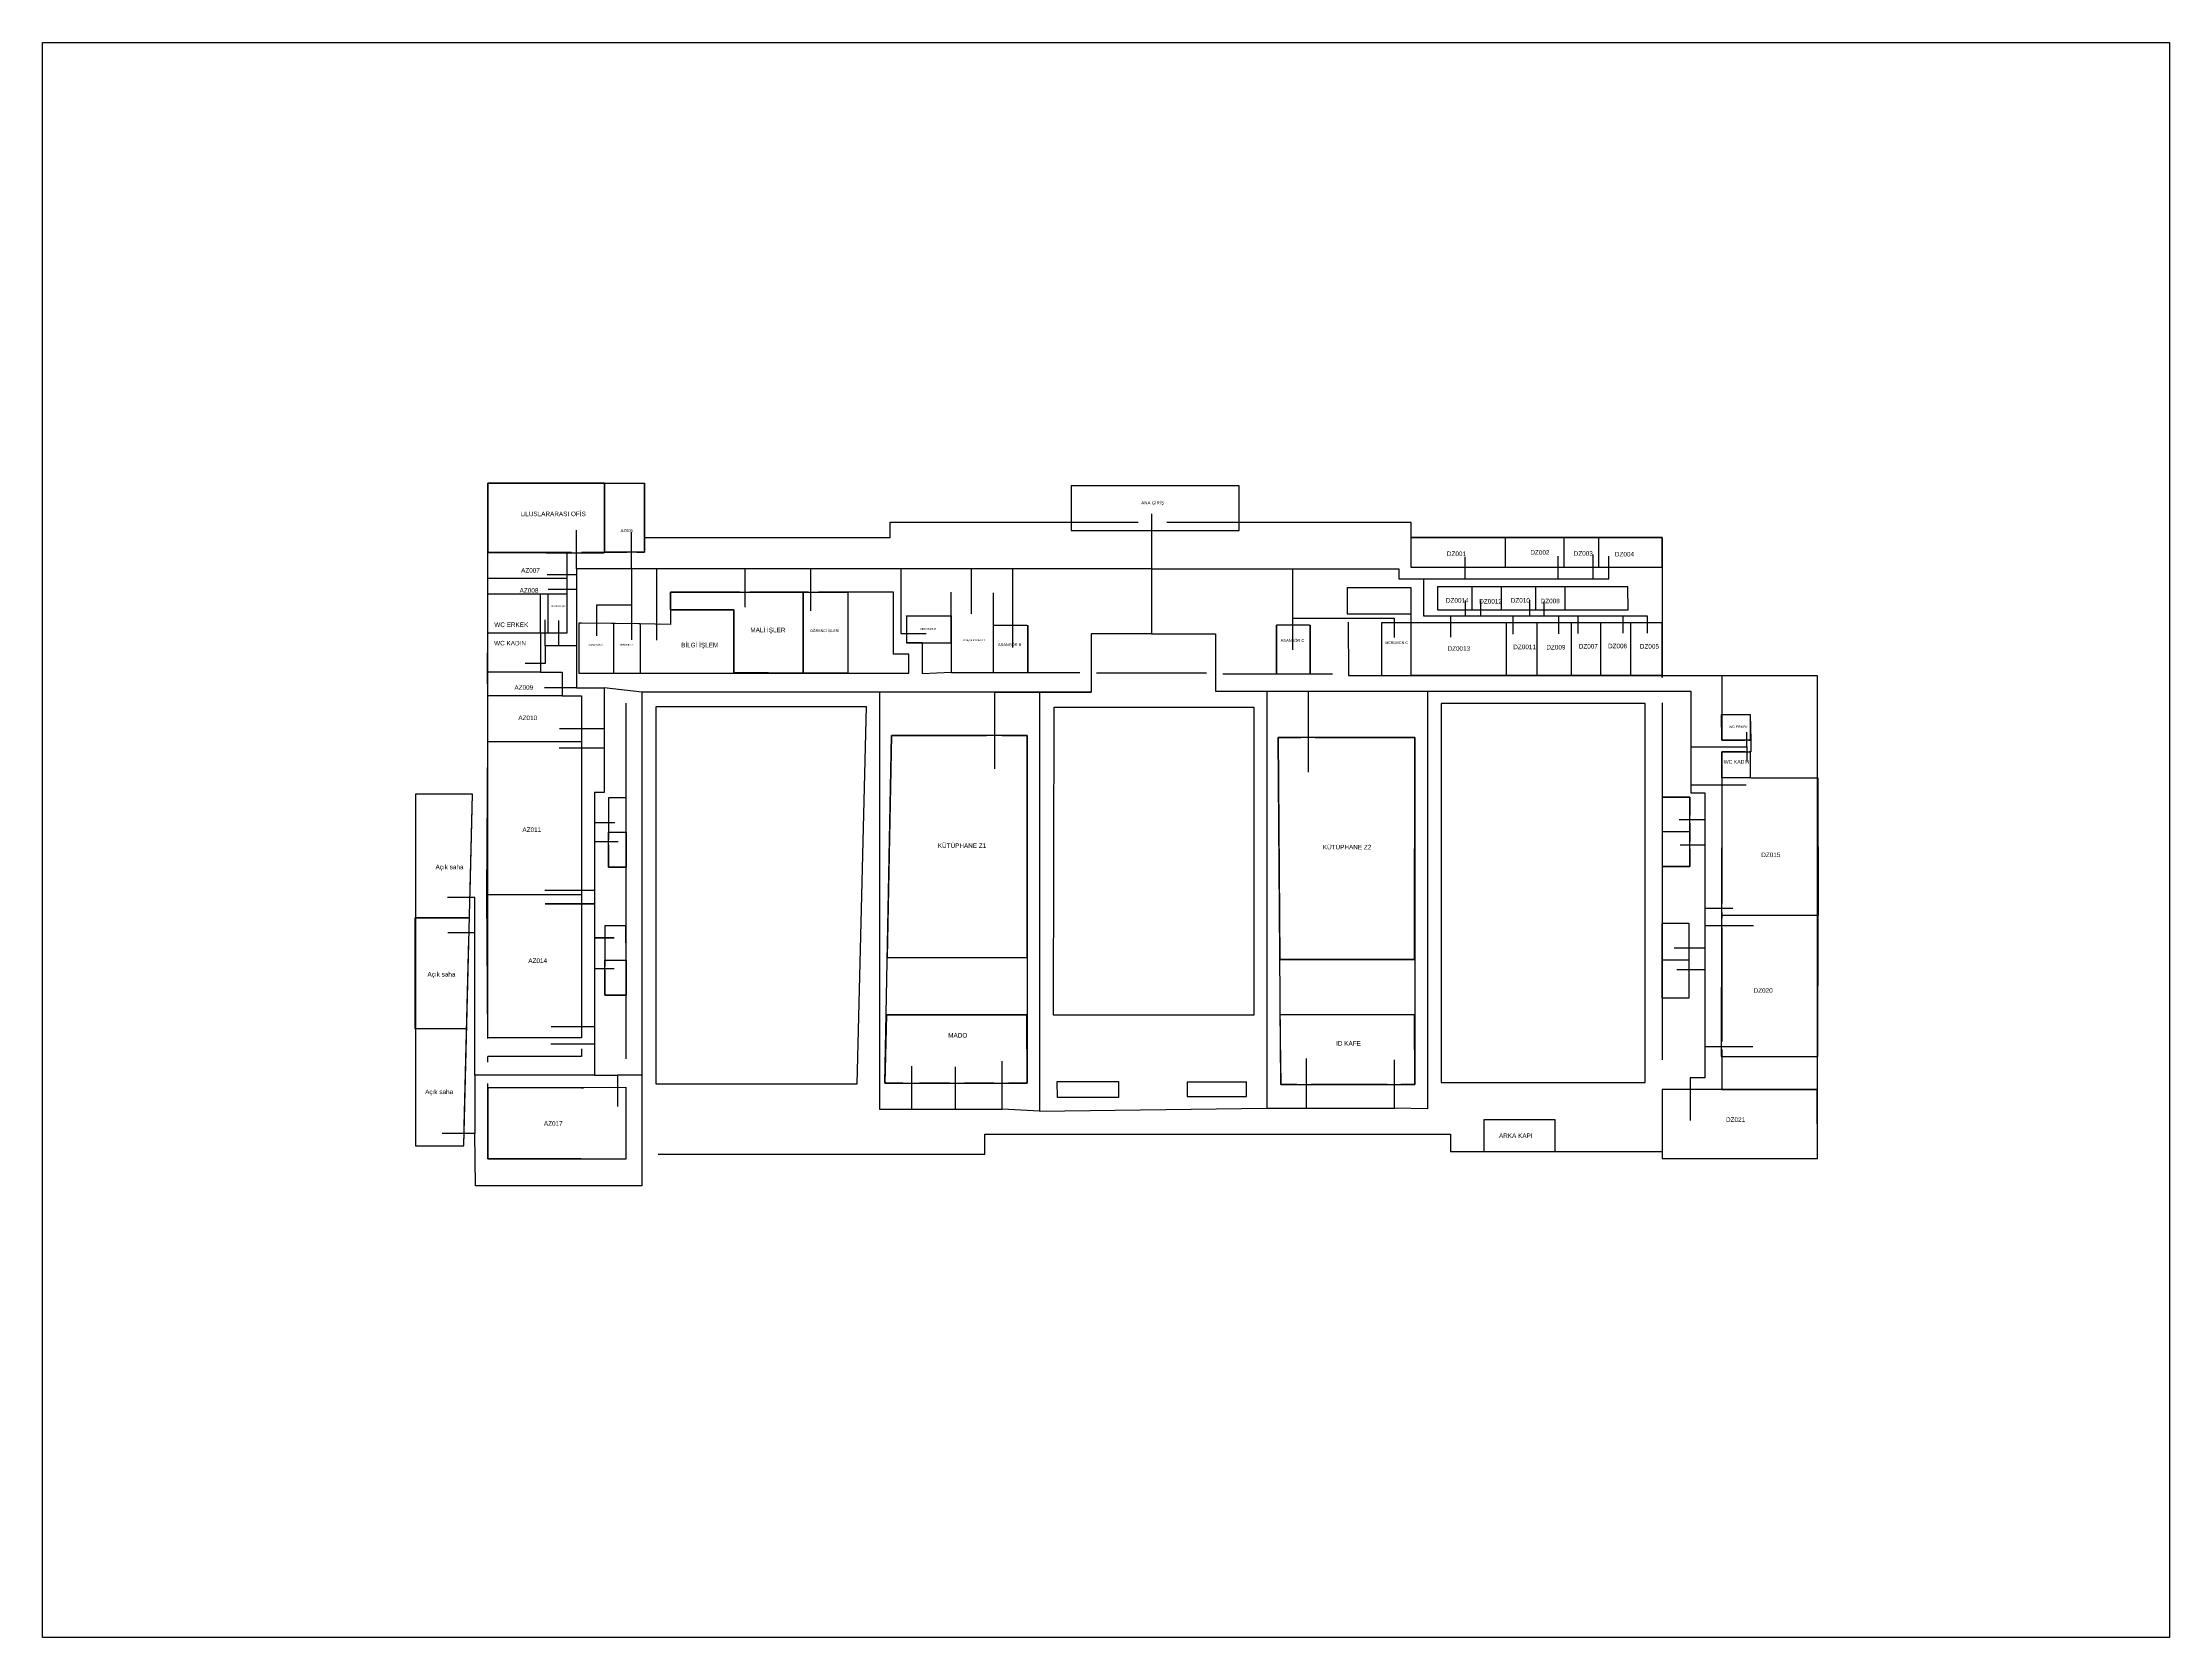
# Model space of a CAD drawing. Header units: metres. Extents: x -184 to -79, y -237 to 4.
# Drawn here: x -125.5 to -78.87, y -237.02 to -202.05 of the extents above; entities outside this region: 1.
import ezdxf

# ---------------------------------------------------------------- set-up
doc = ezdxf.new("R2010")
doc.units = ezdxf.units.M
doc.header["$MEASUREMENT"] = 0
for name, color, linetype in [('Paths', 70, 'Continuous'), ('Rooms', 10, 'Continuous'), ('Walls', 150, 'Continuous')]:
    doc.layers.add(name, color=color, linetype=linetype)
doc.styles.get("Standard").update_dxf_attribs({"font": 'arial.ttf', "height": 0.1})
picture_1 = doc.add_image_def('image1.jpg', size_in_pixel=(4032, 3024))

msp = doc.modelspace()

# ---------------------------------------------------------------- linework, layer by layer
msp.add_line((-183.729, 4.269), (-183.729, 2.75))
at = {"layer": 'Paths'}
for points in [[(-101.189, -212.377), (-101.189, -213.587), (-108.669, -213.587), (-108.669, -214.506)], [(-112.587, -213.587), (-113.799, -213.587), (-113.799, -212.735)], [(-112.043, -213.587), (-112.587, -213.587), (-112.587, -212.771)], [(-101.189, -213.587), (-95.765, -213.587), (-95.765, -213.803), (-94.313, -213.803), (-94.313, -213.326)], [(-94.313, -213.803), (-92.273, -213.803), (-92.273, -213.309)], [(-92.273, -213.803), (-91.509, -213.803), (-91.509, -213.28)], [(-91.509, -213.803), (-91.161, -213.803), (-91.161, -213.306)], [(-113.799, -213.587), (-113.799, -213.721), (-114.441, -213.721)], [(-113.799, -213.721), (-113.799, -214.039), (-114.415, -214.039)], [(-112.587, -213.587), (-112.587, -214.381), (-112.587, -215.144)], [(-110.107, -213.587), (-112.043, -213.587), (-112.043, -215.148)], [(-108.669, -213.587), (-110.107, -213.587), (-110.107, -214.424)], [(-104.24, -213.587), (-106.683, -213.587), (-106.683, -215.003), (-106.127, -215.003)], [(-105.146, -213.587), (-105.146, -214.576)], [(-101.189, -213.587), (-101.189, -215.011), (-102.51, -215.011), (-102.51, -216.288), (-104.632, -216.288), (-104.632, -217.969)], [(-101.189, -213.587), (-104.24, -213.587), (-104.24, -215.308)], [(-101.189, -213.587), (-98.102, -213.587), (-98.102, -215.363)], [(-98.102, -213.587), (-98.102, -214.664), (-95.867, -214.664), (-95.867, -215.093)], [(-95.765, -213.803), (-95.223, -213.803), (-95.223, -214.614), (-94.635, -214.614), (-94.635, -215.084)], [(-113.799, -214.039), (-113.799, -215.276), (-114.184, -215.276), (-114.184, -214.722)], [(-112.587, -214.381), (-113.357, -214.381), (-113.357, -215.058)], [(-94.635, -214.614), (-94.307, -214.614), (-94.307, -214.277)], [(-94.307, -214.614), (-93.972, -214.614), (-93.972, -214.28)], [(-93.269, -214.614), (-92.897, -214.614), (-92.897, -214.27)], [(-92.897, -214.614), (-92.583, -214.614), (-92.583, -214.304)], [(-114.184, -215.276), (-114.482, -215.276), (-114.482, -214.706)], [(-93.972, -214.614), (-93.269, -214.614), (-93.269, -215.02)], [(-92.583, -214.614), (-92.265, -214.614), (-92.265, -215.013)], [(-92.265, -214.614), (-91.846, -214.614), (-91.846, -215.006)], [(-91.846, -214.614), (-90.859, -214.614), (-90.859, -214.995)], [(-90.859, -214.614), (-90.323, -214.614), (-90.323, -214.999)], [(-114.482, -215.276), (-114.482, -215.661), (-114.92, -215.661)], [(-113.799, -215.276), (-113.799, -216.197), (-114.499, -216.197)], [(-101.189, -215.011), (-99.79, -215.011), (-99.79, -216.269), (-97.756, -216.269), (-97.756, -218.042)], [(-113.799, -216.197), (-113.189, -216.197), (-113.189, -217.095), (-114.17, -217.095)], [(-107.154, -216.288), (-112.361, -216.288), (-113.189, -216.197)], [(-112.361, -216.288), (-112.361, -224.692), (-112.895, -224.692)], [(-104.632, -216.288), (-107.154, -216.288), (-107.154, -225.435), (-106.446, -225.435), (-106.446, -224.494)], [(-102.51, -216.288), (-104.632, -216.288), (-102.51, -216.288)], [(-102.51, -216.288), (-103.647, -216.288), (-103.647, -225.475), (-104.462, -225.435)], [(-99.79, -216.269), (-98.66, -216.269), (-98.66, -225.412), (-97.795, -225.412), (-97.795, -224.324)], [(-97.756, -216.269), (-89.363, -216.269), (-89.363, -217.489), (-88.14, -217.489), (-88.14, -217.166)], [(-97.756, -216.269), (-95.136, -216.269), (-95.136, -225.424), (-95.863, -225.412)], [(-113.189, -217.095), (-113.189, -217.516), (-114.173, -217.516)], [(-113.189, -217.516), (-113.189, -218.493), (-113.402, -218.493), (-113.402, -219.146), (-112.959, -219.146)], [(-89.363, -217.489), (-89.363, -218.323), (-88.152, -218.323)], [(-88.14, -217.489), (-88.14, -217.811)], [(-89.363, -218.323), (-89.363, -218.496), (-89.058, -218.496), (-89.058, -219.089), (-89.625, -219.089)], [(-113.402, -219.146), (-113.402, -219.562), (-112.882, -219.562)], [(-89.058, -219.089), (-89.058, -219.645), (-89.597, -219.645)], [(-113.402, -219.562), (-113.402, -220.639), (-114.488, -220.639)], [(-89.058, -219.645), (-89.058, -221.023), (-88.447, -221.023)], [(-116.027, -221.571), (-116.027, -220.794), (-116.624, -220.794)], [(-113.402, -220.639), (-113.402, -220.934), (-114.483, -220.934)], [(-114.483, -220.934), (-113.402, -220.934), (-113.402, -221.68), (-112.969, -221.68)], [(-89.058, -221.023), (-89.058, -221.404), (-87.994, -221.404)], [(-89.058, -221.404), (-89.058, -221.901), (-89.734, -221.901)], [(-116.027, -224.692), (-116.027, -221.571), (-116.614, -221.571)], [(-112.969, -221.68), (-113.402, -221.68), (-113.402, -222.347), (-112.973, -222.347)], [(-89.058, -221.901), (-89.058, -222.378), (-89.672, -222.378)], [(-113.402, -222.347), (-113.402, -223.627), (-114.35, -223.627)], [(-89.058, -222.378), (-89.058, -224.061), (-88.007, -224.061)], [(-113.402, -223.627), (-113.402, -224.007), (-114.358, -224.007)], [(-113.402, -224.007), (-113.402, -224.692), (-112.895, -224.692), (-112.895, -225.377)], [(-89.058, -224.061), (-89.058, -224.749), (-89.381, -224.749), (-89.381, -225.681)], [(-113.402, -224.692), (-116.027, -224.692), (-116.027, -225.964), (-116.738, -225.964)], [(-112.361, -224.692), (-112.361, -227.118), (-116.011, -227.118), (-116.027, -225.964)], [(-106.446, -225.435), (-105.49, -225.435), (-105.49, -224.508)], [(-105.49, -225.435), (-104.462, -225.435), (-104.462, -224.38)], [(-97.795, -225.412), (-95.863, -225.412), (-95.863, -224.353)], [(-103.647, -225.475), (-98.66, -225.412)]]:
    msp.add_lwpolyline(points, dxfattribs=at)
at = {"layer": 'Rooms'}
for points in [[(-114.47, -211.707), (-115.742, -211.707), (-115.742, -213.224), (-114.47, -213.224)], [(-113.179, -213.232), (-113.179, -211.706), (-114.47, -211.706), (-114.47, -211.707)], [(-113.18, -211.708), (-112.307, -211.708), (-112.307, -213.223), (-113.183, -213.223)], [(-102.951, -211.765), (-102.951, -212.747), (-99.269, -212.747), (-99.269, -211.765), (-102.952, -211.765)], [(-101.195, -212.747), (-101.195, -212.747)], [(-95.502, -212.899), (-95.502, -213.547), (-89.995, -213.547), (-89.994, -212.899), (-95.502, -212.899)], [(-93.436, -212.899), (-93.436, -213.54)], [(-92.152, -212.891), (-92.152, -213.548)], [(-91.388, -212.899), (-91.388, -213.548)], [(-114.011, -213.253), (-114.011, -213.8), (-115.742, -213.8), (-115.742, -213.224)], [(-114.47, -213.224), (-114.47, -213.236), (-113.192, -213.236)], [(-114.011, -213.8), (-114.011, -214.139), (-115.742, -214.139), (-115.742, -213.8)], [(-90.746, -213.977), (-94.917, -213.977), (-94.917, -214.486), (-90.741, -214.486), (-90.746, -213.977)], [(-94.169, -213.981), (-94.169, -214.487)], [(-93.526, -213.975), (-93.526, -214.487)], [(-92.771, -213.987), (-92.771, -214.49)], [(-92.125, -213.979), (-92.125, -214.489)], [(-114.588, -214.997), (-115.741, -214.997), (-115.741, -214.139)], [(-114.011, -214.139), (-114.011, -214.997), (-114.588, -214.997), (-114.588, -214.139)], [(-111.733, -214.484), (-111.733, -214.806), (-112.401, -214.793), (-112.401, -215.873), (-110.35, -215.873), (-110.35, -214.484), (-111.733, -214.484)], [(-111.733, -214.484), (-111.733, -214.484), (-111.733, -214.095), (-108.827, -214.097), (-108.827, -215.873), (-110.35, -215.86)], [(-108.827, -214.097), (-107.85, -214.101), (-107.85, -215.866), (-108.827, -215.873)], [(-112.985, -214.786), (-113.742, -214.775), (-113.742, -215.872), (-112.985, -215.872)], [(-112.401, -214.793), (-112.985, -214.786), (-112.985, -215.872), (-112.401, -215.873)], [(-105.584, -214.615), (-106.56, -214.624), (-106.56, -215.21), (-105.583, -215.21), (-105.584, -214.615)], [(-103.913, -214.83), (-104.66, -214.83), (-104.66, -215.86), (-103.901, -215.858), (-103.901, -214.83)], [(-97.728, -214.822), (-98.453, -214.822), (-98.453, -215.885), (-97.714, -215.888), (-97.714, -214.822)], [(-95.505, -214.771), (-96.15, -214.771), (-96.15, -215.923), (-95.505, -215.921)], [(-89.994, -215.972), (-89.997, -214.771), (-95.505, -214.771), (-95.505, -215.921), (-89.994, -215.921)], [(-93.413, -214.771), (-93.413, -215.923)], [(-92.742, -214.777), (-92.742, -215.921)], [(-91.991, -214.771), (-91.991, -215.918)], [(-91.343, -214.768), (-91.343, -215.93)], [(-90.688, -214.777), (-90.688, -215.93)], [(-114.588, -214.997), (-114.588, -215.85), (-115.744, -215.85), (-115.741, -214.997), (-115.741, -214.997)], [(-114.588, -215.85), (-114.107, -215.85), (-114.107, -216.367), (-115.739, -216.367), (-115.744, -215.85)], [(-114.107, -216.367), (-113.686, -216.367), (-113.686, -217.38), (-115.743, -217.38), (-115.739, -216.367)], [(-88.69, -216.777), (-88.062, -216.777), (-88.048, -217.346), (-88.689, -217.346), (-88.69, -216.777)], [(-103.914, -217.237), (-106.892, -217.237), (-106.984, -222.107), (-103.919, -222.107), (-103.914, -217.237)], [(-98.416, -217.286), (-98.375, -222.151), (-95.423, -222.151), (-95.42, -217.286), (-98.416, -217.286)], [(-113.686, -217.38), (-113.686, -220.734), (-115.763, -220.734), (-115.743, -217.38)], [(-88.062, -217.612), (-88.062, -218.171), (-88.686, -218.171), (-88.689, -217.597), (-88.048, -217.597)], [(-88.686, -218.171), (-88.699, -224.277), (-86.584, -224.277), (-86.574, -221.184), (-88.686, -221.184)], [(-88.053, -218.168), (-86.583, -218.168), (-86.574, -221.184)], [(-116.078, -218.529), (-117.323, -218.529), (-117.323, -226.239), (-116.267, -226.239), (-116.078, -218.529)], [(-112.709, -218.606), (-113.098, -218.606), (-113.097, -219.363), (-112.709, -219.363), (-112.709, -218.606)], [(-89.386, -218.594), (-89.994, -218.594), (-89.994, -220.113), (-89.386, -220.113), (-89.386, -218.594)], [(-112.709, -219.363), (-112.708, -220.126), (-113.097, -220.126), (-113.097, -219.363)], [(-89.387, -219.355), (-89.994, -219.355)], [(-113.686, -223.872), (-115.741, -223.872), (-115.763, -220.734)], [(-113.686, -220.734), (-113.686, -223.872)], [(-116.147, -221.239), (-117.331, -221.239)], [(-112.717, -221.416), (-113.178, -221.416), (-113.178, -222.17), (-112.709, -222.17), (-112.717, -221.416)], [(-89.995, -221.355), (-89.413, -221.355), (-89.413, -222.998), (-89.994, -222.998), (-89.994, -221.355)], [(-112.709, -222.17), (-112.709, -222.937), (-113.178, -222.937), (-113.178, -222.17)], [(-89.413, -222.169), (-89.995, -222.169)], [(-95.419, -223.029), (-95.42, -223.029)], [(-116.212, -223.67), (-117.331, -223.67)], [(-103.925, -223.366), (-107.003, -223.366), (-107.037, -224.861), (-103.914, -224.861), (-103.925, -223.366)], [(-95.421, -223.366), (-98.379, -223.366), (-98.353, -224.895), (-95.42, -224.895), (-95.421, -223.366)], [(-112.709, -224.958), (-115.742, -224.965), (-115.742, -226.525), (-112.709, -226.525), (-112.709, -224.958)], [(-86.593, -225.002), (-89.994, -225.002), (-89.994, -226.519), (-86.586, -226.519), (-86.593, -225.002)]]:
    msp.add_lwpolyline(points, dxfattribs=at)
at = {"layer": 'Walls'}
for points in [[(-113.909, -213.224), (-115.742, -213.224), (-115.742, -211.707), (-112.312, -211.707), (-112.312, -212.899), (-106.917, -212.899), (-106.917, -212.559), (-102.769, -212.559)], [(-113.179, -211.706), (-113.183, -213.223)], [(-102.769, -212.559), (-101.485, -212.559)], [(-100.857, -212.559), (-99.619, -212.559)], [(-99.619, -212.559), (-95.502, -212.559), (-95.502, -212.899), (-89.994, -212.899), (-89.994, -215.972)], [(-112.312, -212.899), (-112.312, -213.224), (-112.474, -213.224)], [(-95.502, -212.899), (-95.502, -213.547), (-94.396, -213.547)], [(-93.436, -212.899), (-93.436, -213.54)], [(-92.152, -212.891), (-92.152, -213.548)], [(-91.388, -212.899), (-91.388, -213.548)], [(-115.742, -223.884), (-115.742, -213.224)], [(-114.011, -213.253), (-114.011, -213.654)], [(-112.687, -213.224), (-113.686, -213.224)], [(-94.207, -213.547), (-92.353, -213.547)], [(-92.177, -213.547), (-91.609, -213.547)], [(-91.439, -213.547), (-91.256, -213.547)], [(-91.085, -213.547), (-89.995, -213.547)], [(-114.011, -213.8), (-115.742, -213.8)], [(-114.011, -213.8), (-114.011, -213.965)], [(-96.902, -213.995), (-95.505, -213.995)], [(-96.902, -213.995), (-96.902, -214.573)], [(-95.505, -213.995), (-95.505, -214.771)], [(-90.746, -213.977), (-94.917, -213.977), (-94.917, -214.486), (-94.408, -214.486)], [(-94.169, -213.981), (-94.169, -214.487)], [(-93.526, -213.975), (-93.526, -214.487)], [(-92.771, -213.987), (-92.771, -214.49)], [(-92.515, -214.486), (-90.741, -214.486), (-90.746, -213.977)], [(-92.125, -213.979), (-92.125, -214.489)], [(-114.011, -214.139), (-115.741, -214.139)], [(-114.588, -214.139), (-114.588, -214.139)], [(-114.425, -214.137), (-114.425, -214.997)], [(-114.011, -214.139), (-114.011, -214.997), (-114.132, -214.997)], [(-113.742, -214.775), (-113.742, -215.872), (-106.508, -215.872), (-106.508, -215.454), (-106.848, -215.454), (-106.848, -214.095), (-108.488, -214.095)], [(-112.401, -215.873), (-108.827, -215.873), (-108.827, -214.097)], [(-110.218, -214.095), (-111.733, -214.095), (-111.733, -214.806), (-111.974, -214.802)], [(-111.733, -214.484), (-110.35, -214.484), (-110.35, -215.86)], [(-108.715, -214.095), (-109.998, -214.095)], [(-107.85, -214.101), (-107.85, -215.866)], [(-105.584, -214.615), (-105.584, -214.099)], [(-104.66, -214.114), (-104.66, -215.86)], [(-94.256, -214.486), (-94.08, -214.486)], [(-93.917, -214.486), (-92.988, -214.486)], [(-92.845, -214.486), (-92.672, -214.486)], [(-113.687, -214.776), (-113.742, -214.775)], [(-112.948, -214.787), (-113.03, -214.786)], [(-112.985, -214.786), (-112.985, -215.872)], [(-112.068, -214.801), (-112.434, -214.795)], [(-112.401, -214.793), (-112.401, -215.873)], [(-106.56, -214.624), (-106.56, -214.615), (-105.584, -214.615), (-105.584, -215.857), (-106.21, -215.888)], [(-103.913, -214.83), (-103.901, -214.83), (-103.901, -215.858)], [(-98.453, -215.885), (-98.453, -214.822)], [(-97.728, -214.822), (-97.714, -214.822), (-97.714, -215.888)], [(-96.902, -214.573), (-95.505, -214.573)], [(-96.875, -214.754), (-96.869, -215.922)], [(-94.72, -214.771), (-95.505, -214.771), (-95.505, -215.921)], [(-93.341, -214.771), (-94.555, -214.771)], [(-93.413, -214.771), (-93.413, -215.923)], [(-92.317, -214.771), (-93.225, -214.771)], [(-92.742, -214.777), (-92.742, -215.921)], [(-91.927, -214.771), (-92.195, -214.771)], [(-91.991, -214.771), (-91.991, -215.918)], [(-90.92, -214.771), (-91.78, -214.771)], [(-91.343, -214.768), (-91.343, -215.93)], [(-90.402, -214.771), (-90.786, -214.771)], [(-90.688, -214.777), (-90.688, -215.93)], [(-89.997, -214.771), (-90.242, -214.771)], [(-114.588, -214.997), (-115.741, -214.997)], [(-114.52, -214.997), (-114.588, -214.997), (-114.588, -215.583)], [(-114.239, -214.997), (-114.432, -214.997)], [(-106.21, -215.888), (-106.21, -215.21), (-106.56, -215.21)], [(-114.588, -215.85), (-115.744, -215.85)], [(-114.588, -215.709), (-114.588, -215.85), (-114.107, -215.85), (-114.107, -216.084)], [(-105.584, -215.857), (-102.763, -215.857), (-102.763, -215.857)], [(-102.394, -215.867), (-99.984, -215.867)], [(-99.625, -215.886), (-97.221, -215.886)], [(-114.107, -216.266), (-114.107, -216.367), (-113.686, -216.367), (-113.686, -216.956)], [(-96.869, -215.922), (-89.994, -215.922)], [(-86.586, -215.935), (-89.994, -215.935)], [(-89.994, -225.002), (-89.994, -226.519), (-86.586, -226.519), (-86.586, -215.935)], [(-88.689, -215.938), (-88.689, -217.346), (-88.179, -217.346)], [(-114.107, -216.367), (-115.739, -216.367)], [(-112.709, -224.327), (-112.709, -216.53)], [(-111.81, -216.603), (-107.442, -216.603), (-107.647, -224.885), (-112.047, -224.885), (-112.047, -216.603), (-111.81, -216.603)], [(-103.323, -216.616), (-98.944, -216.616), (-98.944, -223.37), (-103.339, -223.37), (-103.323, -216.616)], [(-90.583, -216.538), (-94.838, -216.538), (-94.838, -224.846), (-90.37, -224.846), (-90.37, -216.536), (-90.583, -216.538)], [(-89.994, -216.524), (-89.994, -224.354)], [(-88.69, -216.777), (-88.062, -216.777), (-88.062, -217.351)], [(-113.686, -217.174), (-113.686, -217.38)], [(-106.642, -224.861), (-107.037, -224.861), (-106.892, -217.237)], [(-106.892, -217.237), (-104.805, -217.237)], [(-104.461, -217.237), (-103.914, -217.237), (-103.914, -224.861), (-104.322, -224.861)], [(-98.416, -217.286), (-97.918, -217.286)], [(-98.002, -224.895), (-98.353, -224.895), (-98.416, -217.286)], [(-97.599, -217.286), (-95.42, -217.286), (-95.42, -224.895), (-95.722, -224.895)], [(-113.686, -217.38), (-115.743, -217.38)], [(-113.686, -217.647), (-113.686, -220.493)], [(-88.175, -217.597), (-88.689, -217.597), (-88.689, -218.25)], [(-88.062, -217.612), (-88.062, -218.171), (-88.686, -218.171)], [(-88.091, -217.346), (-88.048, -217.346), (-88.048, -217.597), (-88.083, -217.597)], [(-88.053, -218.168), (-86.583, -218.168)], [(-116.078, -218.529), (-117.323, -218.529), (-117.323, -226.239), (-116.267, -226.239), (-116.263, -226.069)], [(-116.13, -220.658), (-116.078, -218.529)], [(-112.709, -218.606), (-113.098, -218.606), (-113.098, -219.084)], [(-89.994, -218.594), (-89.386, -218.594), (-89.386, -218.987)], [(-88.689, -218.38), (-88.689, -220.923)], [(-89.386, -219.162), (-89.386, -219.562)], [(-113.098, -219.206), (-113.098, -219.363), (-112.709, -219.363)], [(-113.097, -219.363), (-113.097, -219.523)], [(-89.387, -219.355), (-89.994, -219.355)], [(-113.097, -219.638), (-113.097, -220.126), (-112.708, -220.126)], [(-89.386, -219.727), (-89.386, -220.113), (-89.994, -220.113)], [(-116.151, -221.505), (-116.136, -220.887)], [(-113.686, -220.734), (-115.763, -220.734)], [(-113.686, -220.734), (-113.686, -220.855)], [(-113.686, -221.018), (-113.686, -223.504)], [(-116.212, -223.67), (-117.331, -223.67), (-117.331, -221.239), (-116.147, -221.239)], [(-112.717, -221.416), (-113.178, -221.416), (-113.178, -221.634)], [(-89.995, -221.355), (-89.413, -221.355), (-89.413, -221.851)], [(-88.689, -221.121), (-88.689, -221.245)], [(-88.689, -221.456), (-88.689, -223.948)], [(-86.574, -221.184), (-88.686, -221.184)], [(-116.256, -225.805), (-116.155, -221.7)], [(-113.178, -221.729), (-113.178, -222.295)], [(-113.178, -222.17), (-112.709, -222.17)], [(-113.178, -222.384), (-113.178, -222.937), (-112.709, -222.937)], [(-106.984, -222.107), (-103.919, -222.107)], [(-95.423, -222.151), (-98.375, -222.151)], [(-89.413, -222.169), (-89.995, -222.169)], [(-89.413, -221.996), (-89.413, -222.336)], [(-89.413, -222.452), (-89.413, -222.998), (-89.994, -222.998)], [(-113.686, -223.703), (-113.686, -223.872)], [(-107.003, -223.366), (-103.925, -223.366)], [(-95.421, -223.366), (-98.379, -223.366)], [(-113.686, -224.276), (-115.743, -224.276)], [(-115.742, -224.403), (-115.742, -224.276)], [(-113.686, -223.872), (-115.741, -223.872)], [(-113.686, -224.113), (-113.686, -224.276)], [(-88.699, -224.277), (-86.584, -224.277)], [(-88.689, -224.127), (-88.689, -225.002)], [(-113.692, -226.525), (-115.742, -226.525), (-115.742, -224.874)], [(-113.686, -224.965), (-115.742, -224.965)], [(-113.686, -224.965), (-113.641, -224.963)], [(-113.063, -224.96), (-113.641, -224.963)], [(-112.709, -226.525), (-112.709, -224.958)], [(-105.613, -224.861), (-106.279, -224.861)], [(-104.645, -224.861), (-105.29, -224.861)], [(-103.258, -224.828), (-101.91, -224.828), (-101.91, -225.175), (-103.25, -225.175), (-103.258, -224.828)], [(-99.1, -224.839), (-100.41, -224.839), (-100.41, -225.158), (-99.105, -225.158), (-99.105, -224.839)], [(-96.025, -224.895), (-97.689, -224.895)], [(-89.514, -225.002), (-89.996, -225.002)], [(-88.689, -225.002), (-89.266, -225.002)], [(-88.689, -225.002), (-86.593, -225.002)], [(-93.899, -226.362), (-93.899, -225.66), (-92.349, -225.66), (-92.349, -226.362)], [(-112.005, -226.419), (-104.845, -226.419), (-104.845, -225.983), (-94.634, -225.983), (-94.634, -226.362), (-89.998, -226.362)], [(-113.686, -226.525), (-112.709, -226.525)]]:
    msp.add_lwpolyline(points, dxfattribs=at)

# ---------------------------------------------------------------- texts
at = {"layer": 'Rooms', "attachment_point": 1}
for s, insert, char_height, width in [('ANA GİRİŞ', (-101.415, -212.104), 0.0708, 0.6835), ('Açık saha\\P', (-117.063, -222.426), 0.1, 0.63788), ('DZ02{\\fArial|b0|i0|c178|p34;0}', (-87.99, -222.781), 0.1, 0.40202), ('Açık saha\\P', (-117.114, -225.004), 0.1, 0.63788), ('DZ021', (-88.594, -225.613), 0.1, 0.88605), ('ARKA KAPI', (-93.572, -225.967), 0.1, 0.79717)]:
    msp.add_mtext(s, dxfattribs=dict(at, insert=insert, char_height=char_height, width=width))
for s, insert, char_height in [('ULUSLARARASI OFİS', (-115.02, -212.331), 0.1), ('AZ007', (-115.011, -213.569), 0.1), ('DZ001', (-94.714, -213.205), 0.1), ('DZ002', (-92.884, -213.176), 0.1), ('DZ003', (-91.933, -213.198), 0.1), ('DZ004', (-91.031, -213.215), 0.1), ('AZ008', (-115.043, -214.009), 0.1), ('ENGELLİ WC', (-114.355, -214.387), 0.0375), ('DZ0014', (-94.735, -214.228), 0.1), ('DZ0012', (-94.004, -214.248), 0.1), ('DZ010', (-93.314, -214.228), 0.1), ('DZ008', (-92.658, -214.241), 0.1), ('WC ERKEK', (-115.599, -214.761), 0.1), ('MALİ İŞLER', (-109.985, -214.877), 0.1), ('ÖĞRENCİ İŞLERİ', (-108.675, -214.916), 0.05641), ('MERDIVEN B', (-106.255, -214.885), 0.039), ('WC KADIN', (-115.602, -215.165), 0.1), ('ASANSÖR A ', (-113.534, -215.231), 0.039), ('MERDIVEN A ', (-112.855, -215.234), 0.03409), ('BİLGİ İŞLEM ', (-111.503, -215.208), 0.1), ('Yürüyen merdiven 1', (-105.324, -215.131), 0.03896), ('ASANSÖR B', (-104.557, -215.218), 0.063), ('ASANSÖR C', (-98.357, -215.126), 0.063), ('MERDIVEN C', (-96.062, -215.178), 0.056), ('DZ0013', (-94.701, -215.283), 0.1), ('DZ0011', (-93.258, -215.248), 0.1), ('DZ009', (-92.534, -215.255), 0.1), ('DZ007', (-91.823, -215.235), 0.1), ('DZ006', (-91.181, -215.228), 0.1), ('DZ005', (-90.484, -215.235), 0.1), ('WC ERKEK', (-88.526, -217.024), 0.0545), ('WC KADIN', (-88.644, -217.777), 0.0811), ('AZ0{\\fArial|b0|i0|c178|p34;1}1', (-114.982, -219.256), 0.1), ('KÜTÜPHANE Z1', (-105.875, -219.605), 0.1), ('KÜTÜPHANE Z2', (-97.434, -219.638), 0.1), ('Açık saha', (-116.887, -220.073), 0.1), ('DZ0{\\fArial|b0|i0|c178|p34;15}', (-87.821, -219.807), 0.1), ('AZ{\\fArial|b0|i0|c178|p34;014}', (-114.853, -222.128), 0.1), ('MADO', (-105.647, -223.764), 0.1), ('ID KAFE ', (-97.143, -223.941), 0.1)]:
    msp.add_mtext(s, dxfattribs=dict(at, insert=insert, char_height=char_height))
for s, width, gutter_width, insert, char_height in [('\\pxqc;AZ005', 0.00768, 0.326, (-112.701, -212.716), 0.06526), ('AZ009', 0.01772, 0.5, (-115.157, -216.138), 0.1), ('AZ010', 0.01481, 0.5, (-115.071, -216.803), 0.1), ('AZ017', 0.02303, 0.5, (-114.511, -225.697), 0.1)]:
    msp.add_mtext_dynamic_manual_height_columns(s, width=width, gutter_width=gutter_width, heights=[0], dxfattribs=dict(at, insert=insert, char_height=char_height))

# ---------------------------------------------------------------- pictures from other files: only their frames are drawn
at = {"layer": 'Rooms'}
image = msp.add_image(picture_1, insert=(-125.503, -237.018), size_in_units=(46.63, 34.973), dxfattribs=at)
image.dxf.flags = 6

doc.saveas('drawing.dxf')
